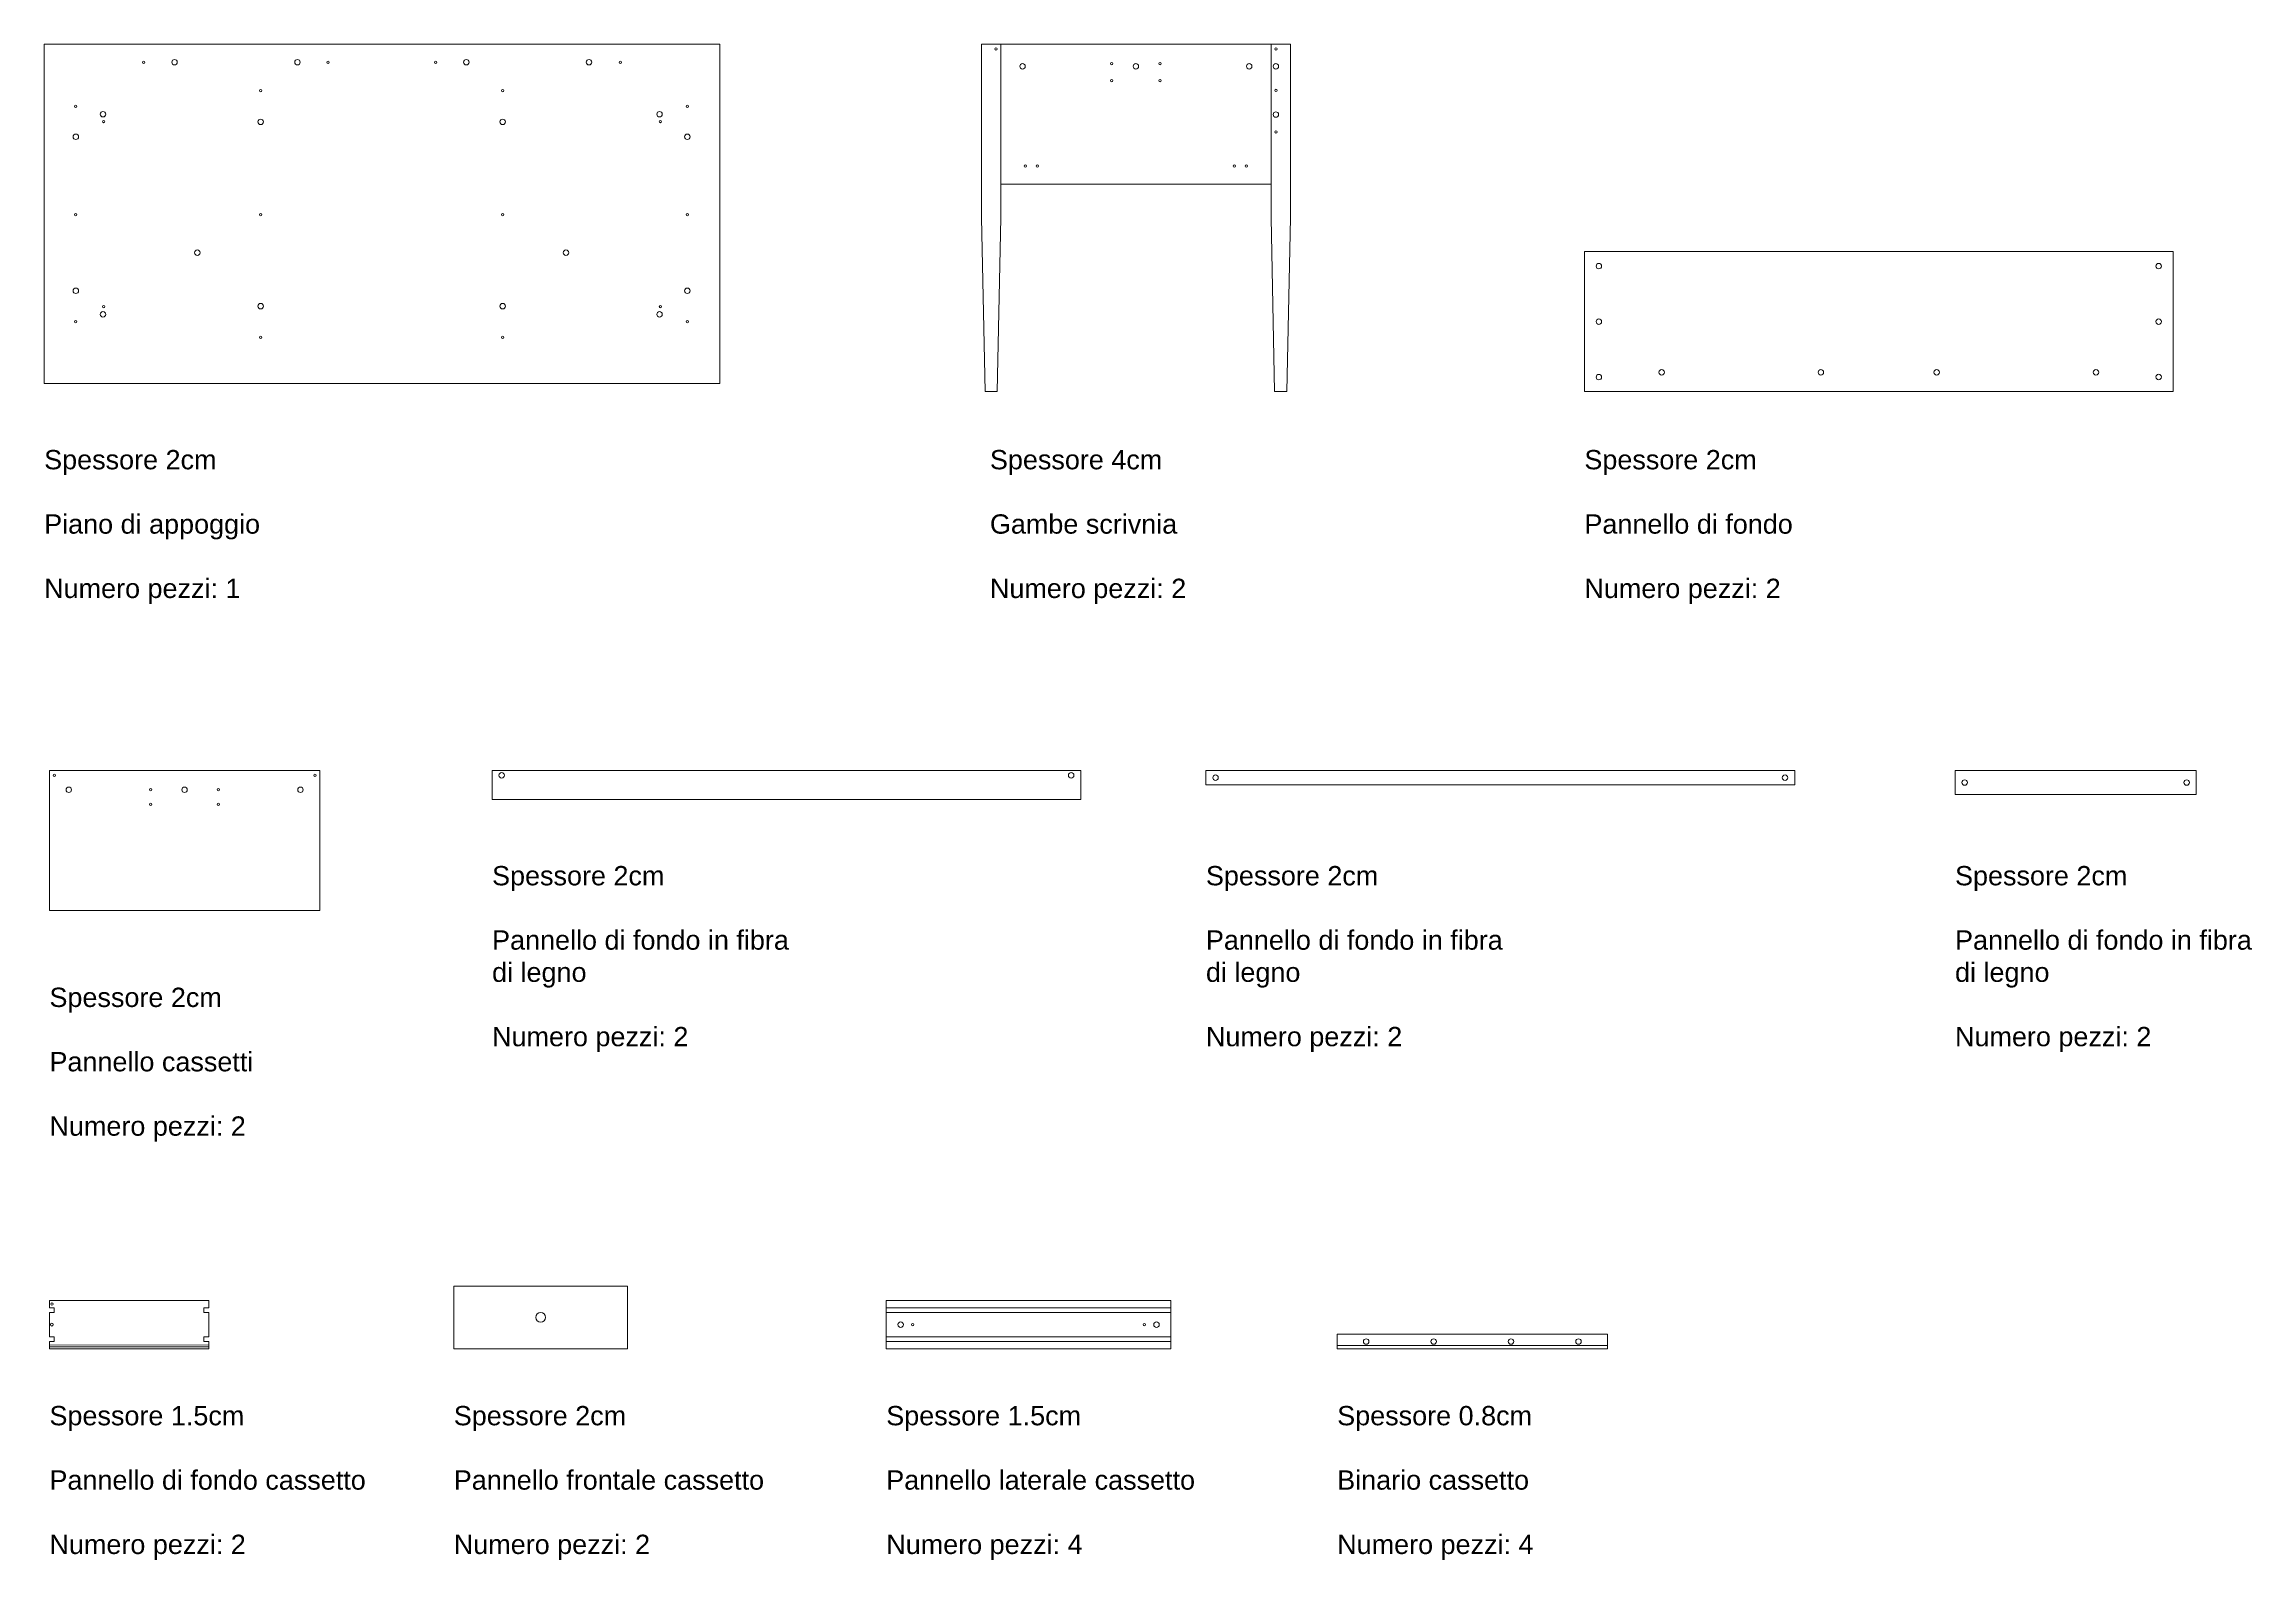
# Model space of a CAD drawing. Header units: millimetres. Extents: x -243 to 1035, y -112 to 652.
# Drawn here: x 232.2 to 689.6, y 338.2 to 652.3 of the extents above; entities that cross this region are included whole.
import ezdxf

# ---------------------------------------------------------------- set-up
doc = ezdxf.new("R2010")
doc.units = ezdxf.units.MM
doc.layers.get('0').update_dxf_attribs({"lineweight": 18})
doc.layers.add('QUOTE', color=6, linetype='Continuous', lineweight=9)
doc.styles.get("Standard").update_dxf_attribs({"font": 'arial.ttf'})

msp = doc.modelspace()

# ---------------------------------------------------------------- texts
at = {"layer": 'QUOTE', "char_height": 2.5, "attachment_point": 1}
for s, insert in [('{\\H1.6x;Spessore 2cm\\P\\PPiano di appoggio \\P\\PNumero pezzi: 1}', (232.19, 568.19)), ('{\\H1.6x;Spessore 4cm\\P\\PGambe scrivnia\\P\\PNumero pezzi: 2}', (428.16, 568.19)), ('{\\H1.6x;Spessore 2cm\\P\\PPannello di fondo\\P\\PNumero pezzi: 2}', (551.34, 568.19)), ('{\\H1.6x;Spessore 2cm\\P\\PPannello di fondo in fibra di legno\\P\\PNumero pezzi: 2}', (325, 481.98)), ('{\\H1.6x;Spessore 2cm\\P\\PPannello di fondo in fibra di legno\\P\\PNumero pezzi: 2}', (472.92, 481.98)), ('{\\H1.6x;Spessore 2cm\\P\\PPannello di fondo in fibra di legno\\P\\PNumero pezzi: 2}', (628.14, 481.98)), ('{\\H1.6x;Spessore 2cm\\P\\PPannello cassetti\\P\\PNumero pezzi: 2}', (233.29, 456.77)), ('{\\H1.6x;Spessore 1.5cm\\P\\PPannello di fondo cassetto\\P\\PNumero pezzi: 2}', (233.29, 370.09)), ('{\\H1.6x;Spessore 2cm\\P\\PPannello frontale cassetto\\P\\PNumero pezzi: 2}', (317.07, 370.09)), ('{\\H1.6x;Spessore 1.5cm\\P\\PPannello laterale cassetto\\P\\PNumero pezzi: 4}', (406.68, 370.09)), ('{\\H1.6x;Spessore 0.8cm\\P\\PBinario cassetto\\P\\PNumero pezzi: 4}', (500.12, 370.09))]:
    msp.add_mtext_dynamic_manual_height_columns(s, width=64.0826, gutter_width=12.5, heights=[0], dxfattribs=dict(at, insert=insert))

# ---------------------------------------------------------------- linework, layer by layer
for p, q in [((372.19, 652.29), (232.19, 652.29)), ((232.19, 652.29), (232.19, 581.95)), ((372.19, 581.95), (372.19, 652.29)), ((426.41, 616.29), (426.41, 652.29)), ((426.41, 652.29), (490.41, 652.29)), ((430.41, 652.29), (430.41, 616.29)), ((486.41, 616.29), (486.41, 652.29)), ((490.41, 652.29), (490.41, 616.29)), ((430.41, 623.29), (486.41, 623.29)), ((427.16, 580.29), (426.41, 616.29)), ((429.66, 580.29), (430.41, 616.29)), ((487.16, 580.29), (486.41, 616.29)), ((489.66, 580.29), (490.41, 616.29)), ((232.19, 581.95), (232.21, 581.95)), ((232.21, 581.95), (372.19, 581.95)), ((427.16, 580.29), (429.66, 580.29)), ((487.16, 580.29), (489.66, 580.29)), ((628.14, 496.78), (628.14, 501.78)), ((628.14, 501.78), (678.14, 501.78)), ((678.14, 496.78), (678.14, 501.78)), ((678.14, 496.78), (628.14, 496.78)), ((317.07, 381.95), (317.07, 394.95)), ((353.07, 394.95), (317.07, 394.95)), ((353.07, 394.95), (353.07, 381.95)), ((233.29, 391.95), (233.29, 390.45)), ((233.29, 391.95), (266.29, 391.95)), ((234.29, 390.45), (233.29, 390.45)), ((234.29, 389.45), (233.29, 389.45)), ((233.29, 389.45), (233.29, 384.45)), ((234.29, 390.45), (234.29, 389.45)), ((265.29, 389.45), (265.29, 390.45)), ((266.29, 390.45), (265.29, 390.45)), ((266.29, 389.45), (265.29, 389.45)), ((266.29, 390.45), (266.29, 391.95)), ((266.29, 384.45), (266.29, 389.45)), ((465.68, 391.95), (406.68, 391.95)), ((406.68, 381.95), (406.68, 391.95)), ((465.68, 390.45), (406.68, 390.45)), ((406.68, 389.45), (465.68, 389.45)), ((465.68, 381.95), (465.68, 391.95)), ((234.29, 384.45), (233.29, 384.45)), ((234.29, 384.45), (234.29, 383.45)), ((265.29, 383.45), (265.29, 384.45)), ((266.29, 384.45), (265.29, 384.45)), ((406.68, 384.45), (465.68, 384.45)), ((500.12, 381.95), (500.12, 384.95)), ((500.12, 384.95), (556.12, 384.95)), ((556.12, 381.95), (556.12, 384.95)), ((234.29, 383.45), (233.29, 383.45)), ((233.29, 383.45), (233.29, 381.95)), ((266.29, 382.75), (233.29, 382.7)), ((233.29, 382.35), (266.29, 382.35)), ((233.29, 381.95), (266.29, 381.95)), ((266.29, 383.45), (265.29, 383.45)), ((266.29, 381.95), (266.29, 383.45)), ((353.07, 381.95), (317.07, 381.95)), ((465.68, 383.45), (406.68, 383.45)), ((465.68, 381.95), (406.68, 381.95)), ((556.12, 382.65), (500.12, 382.65)), ((556.12, 381.95), (500.12, 381.95))]:
    msp.add_line(p, q)
for points in [[(551.34, 580.29), (551.34, 609.29), (673.34, 609.29), (673.34, 580.29), (551.34, 580.29)], [(233.29, 472.78), (289.29, 472.78), (289.29, 501.78), (233.29, 501.78), (233.29, 472.78)], [(447, 501.78), (447, 495.78), (325, 495.78), (325, 501.78), (447, 501.78)], [(594.92, 501.78), (594.92, 498.78), (472.92, 498.78), (472.92, 501.78), (594.92, 501.78)]]:
    msp.add_lwpolyline(points)
for centre, radius in [((429.41, 651.29), 0.24), ((487.41, 651.29), 0.24), ((252.78, 648.55), 0.24), ((259.21, 648.55), 0.567), ((284.67, 648.55), 0.567), ((291.01, 648.55), 0.24), ((313.33, 648.55), 0.24), ((319.68, 648.55), 0.567), ((345.1, 648.55), 0.567), ((351.56, 648.55), 0.24), ((434.93, 647.7), 0.567), ((453.41, 648.26), 0.24), ((458.41, 647.7), 0.567), ((463.41, 648.26), 0.24), ((481.89, 647.7), 0.567), ((487.41, 647.7), 0.567), ((277.06, 642.68), 0.24), ((327.19, 642.68), 0.24), ((453.41, 644.75), 0.24), ((463.41, 644.75), 0.24), ((487.41, 642.7), 0.24), ((238.75, 639.43), 0.24), ((244.38, 637.77), 0.567), ((244.52, 636.26), 0.24), ((277.06, 636.18), 0.567), ((327.19, 636.18), 0.567), ((359.71, 637.77), 0.567), ((359.88, 636.26), 0.24), ((365.44, 639.43), 0.24), ((487.41, 637.7), 0.567), ((238.75, 633.09), 0.567), ((365.46, 633.09), 0.567), ((487.41, 634.1), 0.24), ((435.5, 627.04), 0.24), ((438, 627.04), 0.24), ((478.82, 627.04), 0.24), ((481.32, 627.04), 0.24), ((238.75, 616.94), 0.24), ((277.06, 616.94), 0.24), ((327.19, 616.94), 0.24), ((365.46, 616.94), 0.24), ((263.94, 609.07), 0.567), ((340.32, 609.07), 0.567), ((554.34, 606.29), 0.567), ((670.34, 606.29), 0.567), ((238.75, 601.19), 0.567), ((365.46, 601.19), 0.567), ((238.75, 594.78), 0.24), ((244.38, 596.29), 0.567), ((244.52, 597.92), 0.24), ((277.06, 598), 0.567), ((327.19, 598), 0.567), ((359.71, 596.29), 0.567), ((359.9, 597.92), 0.24), ((365.46, 594.78), 0.24), ((554.34, 594.79), 0.567), ((670.34, 594.79), 0.567), ((277.06, 591.55), 0.24), ((327.19, 591.55), 0.24), ((554.34, 583.29), 0.567), ((567.34, 584.29), 0.567), ((600.34, 584.29), 0.567), ((624.34, 584.29), 0.567), ((657.34, 584.29), 0.567), ((670.34, 583.32), 0.567), ((234.29, 500.78), 0.24), ((288.29, 500.78), 0.24), ((327, 500.78), 0.567), ((445, 500.78), 0.567), ((474.92, 500.28), 0.567), ((592.92, 500.28), 0.567), ((630.14, 499.28), 0.567), ((676.14, 499.28), 0.567), ((237.29, 497.78), 0.567), ((254.29, 497.78), 0.24), ((254.29, 494.78), 0.24), ((261.29, 497.78), 0.567), ((268.29, 497.78), 0.24), ((268.29, 494.78), 0.24), ((285.29, 497.78), 0.567), ((233.79, 391.2), 0.24), ((335.07, 388.45), 1), ((233.79, 386.95), 0.3), ((409.68, 386.95), 0.567), ((412.18, 386.95), 0.24), ((460.18, 386.95), 0.24), ((462.68, 386.95), 0.567), ((506.12, 383.45), 0.567), ((520.12, 383.45), 0.567), ((536.12, 383.45), 0.567), ((550.12, 383.45), 0.567)]:
    msp.add_circle(centre, radius)

msp.set_redraw_order([(e.dxf.handle, doc.entitydb.next_handle()) for e in msp.query("TEXT MTEXT ATTDEF DIMENSION ARC_DIMENSION")])  # texts and dimensions are drawn at this point

doc.saveas('drawing.dxf')
